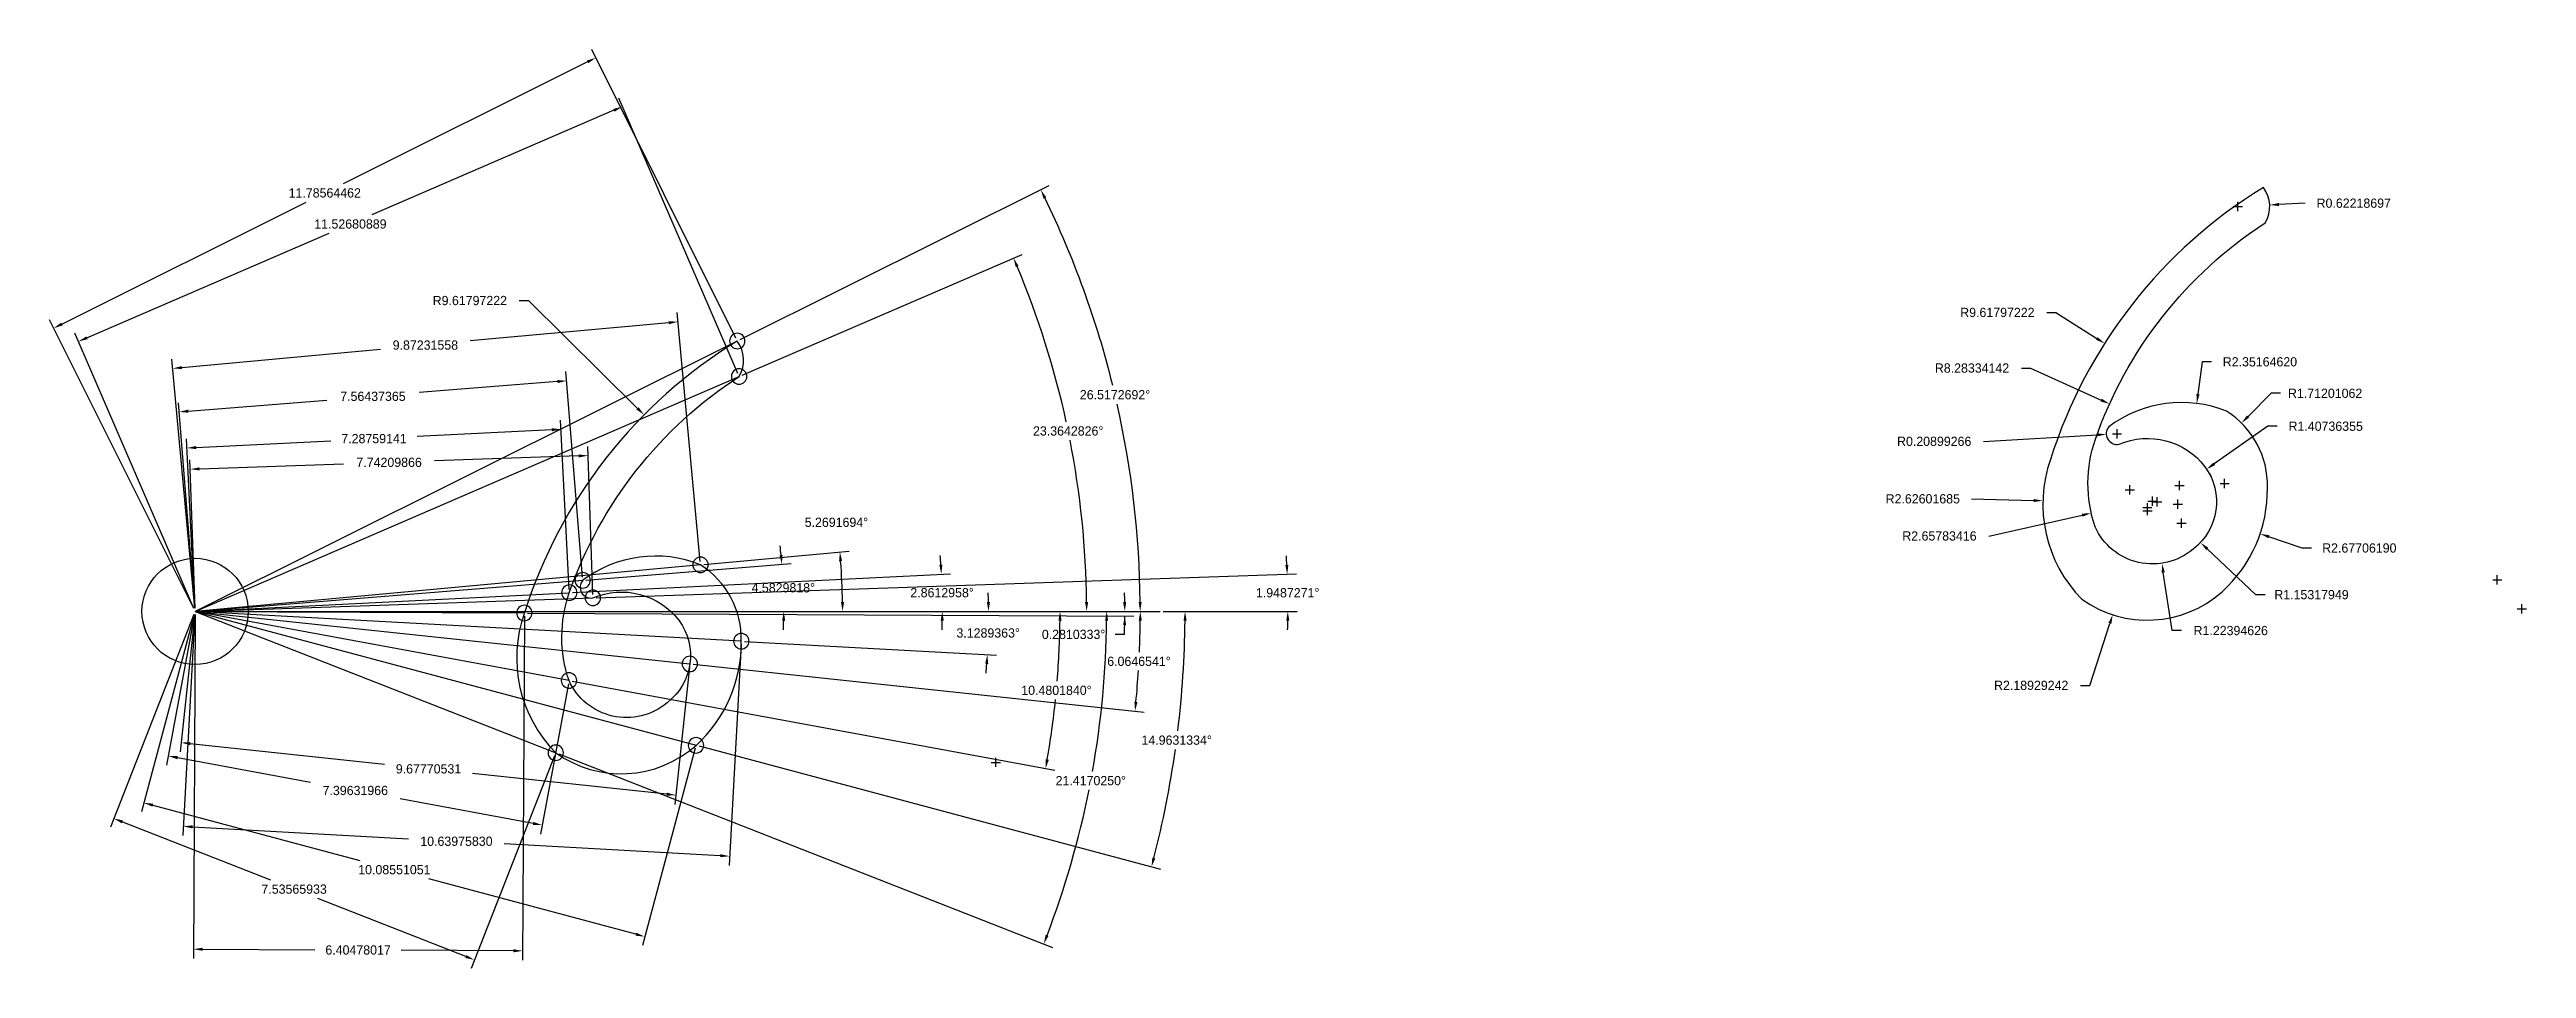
# Model space of a CAD drawing. Extents: x -28 to 148, y -35 to 11.
# Drawn here: x 99.7 to 147.88, y -6.95 to 10.94 of the extents above; entities that cross this region are included whole.
import ezdxf

# ---------------------------------------------------------------- set-up
doc = ezdxf.new("R2010")
doc.units = 0
doc.header["$MEASUREMENT"] = 0
doc.layers.get('0').update_dxf_attribs({"linetype": 'CONTINUOUS'})
doc.layers.get('Defpoints').update_dxf_attribs({"linetype": 'CONTINUOUS'})
doc.layers.add('DIMENSIONS', color=2, linetype='CONTINUOUS')
doc.layers.add('STRIPE-WHITE', color=7, linetype='CONTINUOUS')
doc.dimstyles.get("Standard").update_dxf_attribs({"dimtxt": 0.18, "dimasz": 0.18, "dimexe": 0.18, "dimexo": 0.0625, "dimgap": 0.09, "dimtad": 0, "dimtih": 1, "dimtoh": 1, "dimdec": 4, "dimzin": 0, "dimdsep": 46, "dimtxsty": 'Standard', "dimcen": 0.09, "dimadec": 0, "dimazin": 0, "dimtfac": 1, "dimtdec": 4, "dimtofl": 0, "dimtmove": 2, "dimatfit": 3, "dimfxl": 1, "dimtolj": 1, "dimtzin": 0, "dimarcsym": 0})

msp = doc.modelspace()

# ---------------------------------------------------------------- blocks, each defined once
blk = doc.blocks.new('*D125')
at = {"layer": 'Defpoints', "color": 0, "transparency": 16777216}
for p in [(110.327, 10.775), (113.077, 5.262), (102.532, 0)]:
    blk.add_point(p, dxfattribs=at)
at = {"layer": 'DIMENSIONS', "color": 0, "lineweight": -2, "transparency": 16777216}
for p, q in [((110.166, 10.694), (105.415, 8.324)), ((113.05, 5.318), (110.246, 10.936)), ((99.942, 5.593), (104.693, 7.964)), ((102.504, 0.056), (99.701, 5.674))]:
    blk.add_line(p, q, dxfattribs=at)
at = {"layer": 'DIMENSIONS', "color": 0, "transparency": 16777216}
for points in [[(110.152, 10.721), (110.179, 10.668), (110.327, 10.775)], [(99.929, 5.62), (99.955, 5.566), (99.781, 5.513)]]:
    blk.add_solid(points, dxfattribs=at)
at = {"layer": 'DIMENSIONS', "color": 0, "transparency": 16777216, "insert": (105.054, 8.144), "char_height": 0.18, "attachment_point": 5}
blk.add_mtext('\\A1;11.78564462', dxfattribs=at)
blk = doc.blocks.new('*D126')
at = {"layer": 'Defpoints', "color": 0, "transparency": 16777216}
for p in [(110.844, 9.824), (113.113, 4.571), (102.532, 0)]:
    blk.add_point(p, dxfattribs=at)
at = {"layer": 'DIMENSIONS', "color": 0, "lineweight": -2, "transparency": 16777216}
for p, q in [((110.679, 9.753), (105.97, 7.719)), ((113.088, 4.629), (110.773, 9.989)), ((100.428, 5.324), (105.137, 7.359)), ((102.507, 0.057), (100.191, 5.418))]:
    blk.add_line(p, q, dxfattribs=at)
at = {"layer": 'DIMENSIONS', "color": 0, "transparency": 16777216}
for points in [[(110.667, 9.78), (110.691, 9.725), (110.844, 9.824)], [(100.416, 5.352), (100.44, 5.297), (100.262, 5.253)]]:
    blk.add_solid(points, dxfattribs=at)
at = {"layer": 'DIMENSIONS', "color": 0, "transparency": 16777216, "insert": (105.553, 7.539), "char_height": 0.18, "attachment_point": 5}
blk.add_mtext('\\A1;11.52680889', dxfattribs=at)
blk = doc.blocks.new('*D127')
at = {"layer": 'Defpoints', "color": 0, "transparency": 16777216}
for p in [(102.532, 0), (108.936, -0.031), (102.499, -6.575)]:
    blk.add_point(p, dxfattribs=at)
at = {"layer": 'DIMENSIONS', "color": 0, "lineweight": -2, "transparency": 16777216}
for p, q in [((102.531, -0.062), (102.499, -6.755)), ((108.936, -0.094), (108.903, -6.787)), ((102.679, -6.576), (104.862, -6.587)), ((108.724, -6.606), (106.542, -6.595))]:
    blk.add_line(p, q, dxfattribs=at)
at = {"layer": 'DIMENSIONS', "color": 0, "transparency": 16777216}
for points in [[(102.68, -6.546), (102.679, -6.606), (102.499, -6.575)], [(108.724, -6.576), (108.724, -6.636), (108.904, -6.607)]]:
    blk.add_solid(points, dxfattribs=at)
at = {"layer": 'DIMENSIONS', "color": 0, "transparency": 16777216, "insert": (105.702, -6.591), "char_height": 0.18, "attachment_point": 5}
blk.add_mtext('\\A1;6.40478017', dxfattribs=at)
blk = doc.blocks.new('*D128')
at = {"layer": 'Defpoints', "color": 0, "transparency": 16777216}
for p in [(102.532, 0), (109.547, -2.752), (100.95, -4.031)]:
    blk.add_point(p, dxfattribs=at)
at = {"layer": 'DIMENSIONS', "color": 0, "lineweight": -2, "transparency": 16777216}
for p, q in [((102.509, -0.058), (100.885, -4.199)), ((109.524, -2.81), (107.9, -6.95)), ((101.118, -4.097), (103.999, -5.227)), ((107.798, -6.717), (104.917, -5.587))]:
    blk.add_line(p, q, dxfattribs=at)
at = {"layer": 'DIMENSIONS', "color": 0, "transparency": 16777216}
for points in [[(101.129, -4.069), (101.107, -4.125), (100.95, -4.031)], [(107.809, -6.689), (107.787, -6.745), (107.966, -6.783)]]:
    blk.add_solid(points, dxfattribs=at)
at = {"layer": 'DIMENSIONS', "color": 0, "transparency": 16777216, "insert": (104.458, -5.407), "char_height": 0.18, "attachment_point": 5}
blk.add_mtext('\\A1;7.53565933', dxfattribs=at)
blk = doc.blocks.new('*D129')
at = {"layer": 'Defpoints', "color": 0, "transparency": 16777216}
for p in [(102.532, 0), (112.275, -2.604), (101.536, -3.726)]:
    blk.add_point(p, dxfattribs=at)
at = {"layer": 'DIMENSIONS', "color": 0, "lineweight": -2, "transparency": 16777216}
for p, q in [((102.516, -0.06), (101.489, -3.9)), ((112.259, -2.664), (111.233, -6.504)), ((101.71, -3.772), (105.734, -4.848)), ((111.105, -6.283), (107.081, -5.208))]:
    blk.add_line(p, q, dxfattribs=at)
at = {"layer": 'DIMENSIONS', "color": 0, "transparency": 16777216}
for points in [[(101.717, -3.743), (101.702, -3.801), (101.536, -3.726)], [(111.113, -6.255), (111.098, -6.312), (111.279, -6.33)]]:
    blk.add_solid(points, dxfattribs=at)
at = {"layer": 'DIMENSIONS', "color": 0, "transparency": 16777216, "insert": (106.408, -5.028), "char_height": 0.18, "attachment_point": 5}
blk.add_mtext('\\A1;10.08551051', dxfattribs=at)
blk = doc.blocks.new('*D130')
at = {"layer": 'Defpoints', "color": 0, "transparency": 16777216}
for p in [(102.532, 0), (109.805, -1.345), (102.011, -2.814)]:
    blk.add_point(p, dxfattribs=at)
at = {"layer": 'DIMENSIONS', "color": 0, "lineweight": -2, "transparency": 16777216}
for p, q in [((102.52, -0.061), (101.978, -2.991)), ((109.793, -1.407), (109.251, -4.337)), ((102.188, -2.847), (104.778, -3.326)), ((109.107, -4.127), (106.518, -3.648))]:
    blk.add_line(p, q, dxfattribs=at)
at = {"layer": 'DIMENSIONS', "color": 0, "transparency": 16777216}
for points in [[(102.193, -2.818), (102.183, -2.877), (102.011, -2.814)], [(109.112, -4.097), (109.102, -4.156), (109.284, -4.16)]]:
    blk.add_solid(points, dxfattribs=at)
at = {"layer": 'DIMENSIONS', "color": 0, "transparency": 16777216, "insert": (105.648, -3.487), "char_height": 0.18, "attachment_point": 5}
blk.add_mtext('\\A1;7.39631966', dxfattribs=at)
blk = doc.blocks.new('*D131')
at = {"layer": 'Defpoints', "color": 0, "transparency": 16777216}
for p in [(102.532, 0), (113.156, -0.581), (102.303, -4.184)]:
    blk.add_point(p, dxfattribs=at)
at = {"layer": 'DIMENSIONS', "color": 0, "lineweight": -2, "transparency": 16777216}
for p, q in [((102.528, -0.062), (102.293, -4.364)), ((113.152, -0.643), (112.917, -4.945)), ((102.483, -4.194), (106.685, -4.424)), ((112.747, -4.755), (108.545, -4.525))]:
    blk.add_line(p, q, dxfattribs=at)
at = {"layer": 'DIMENSIONS', "color": 0, "transparency": 16777216}
for points in [[(102.484, -4.164), (102.481, -4.224), (102.303, -4.184)], [(112.749, -4.725), (112.745, -4.785), (112.927, -4.765)]]:
    blk.add_solid(points, dxfattribs=at)
at = {"layer": 'DIMENSIONS', "color": 0, "transparency": 16777216, "insert": (107.615, -4.475), "char_height": 0.18, "attachment_point": 5}
blk.add_mtext('\\A1;10.63975830', dxfattribs=at)
blk = doc.blocks.new('*D132')
at = {"layer": 'Defpoints', "color": 0, "transparency": 16777216}
for p in [(102.532, 0), (112.155, -1.022), (102.26, -2.555)]:
    blk.add_point(p, dxfattribs=at)
at = {"layer": 'DIMENSIONS', "color": 0, "lineweight": -2, "transparency": 16777216}
for p, q in [((102.525, -0.062), (102.241, -2.734)), ((112.149, -1.085), (111.865, -3.756)), ((102.439, -2.574), (106.217, -2.975)), ((111.705, -3.558), (107.927, -3.157))]:
    blk.add_line(p, q, dxfattribs=at)
at = {"layer": 'DIMENSIONS', "color": 0, "transparency": 16777216}
for points in [[(102.442, -2.544), (102.436, -2.603), (102.26, -2.555)], [(111.708, -3.528), (111.702, -3.588), (111.884, -3.577)]]:
    blk.add_solid(points, dxfattribs=at)
at = {"layer": 'DIMENSIONS', "color": 0, "transparency": 16777216, "insert": (107.072, -3.066), "char_height": 0.18, "attachment_point": 5}
blk.add_mtext('\\A1;9.67770531', dxfattribs=at)
blk = doc.blocks.new('*D133')
at = {"layer": 'Defpoints', "color": 0, "transparency": 16777216}
for p in [(102.096, 4.729), (112.362, 0.907), (102.532, 0)]:
    blk.add_point(p, dxfattribs=at)
at = {"layer": 'DIMENSIONS', "color": 0, "lineweight": -2, "transparency": 16777216}
for p, q in [((112.356, 0.969), (111.91, 5.815)), ((111.747, 5.619), (107.881, 5.263)), ((102.526, 0.062), (102.079, 4.908)), ((102.275, 4.746), (106.141, 5.102))]:
    blk.add_line(p, q, dxfattribs=at)
at = {"layer": 'DIMENSIONS', "color": 0, "transparency": 16777216}
for points in [[(111.744, 5.649), (111.75, 5.589), (111.926, 5.636)], [(102.272, 4.775), (102.277, 4.716), (102.096, 4.729)]]:
    blk.add_solid(points, dxfattribs=at)
at = {"layer": 'DIMENSIONS', "color": 0, "transparency": 16777216, "insert": (107.011, 5.182), "char_height": 0.18, "attachment_point": 5}
blk.add_mtext('\\A1;9.87231558', dxfattribs=at)
blk = doc.blocks.new('*D134')
at = {"layer": 'Defpoints', "color": 0, "transparency": 16777216}
for p in [(102.22, 3.883), (110.072, 0.604), (102.532, 0)]:
    blk.add_point(p, dxfattribs=at)
at = {"layer": 'DIMENSIONS', "color": 0, "lineweight": -2, "transparency": 16777216}
for p, q in [((109.581, 4.473), (106.891, 4.257)), ((110.067, 0.667), (109.746, 4.666)), ((102.527, 0.062), (102.206, 4.062)), ((102.4, 3.897), (105.091, 4.113))]:
    blk.add_line(p, q, dxfattribs=at)
at = {"layer": 'DIMENSIONS', "color": 0, "transparency": 16777216}
for points in [[(109.579, 4.503), (109.584, 4.443), (109.761, 4.487)], [(102.397, 3.927), (102.402, 3.867), (102.22, 3.883)]]:
    blk.add_solid(points, dxfattribs=at)
at = {"layer": 'DIMENSIONS', "color": 0, "transparency": 16777216, "insert": (105.991, 4.185), "char_height": 0.18, "attachment_point": 5}
blk.add_mtext('\\A1;7.56437365', dxfattribs=at)
blk = doc.blocks.new('*D135')
at = {"layer": 'Defpoints', "color": 0, "transparency": 16777216}
for p in [(102.373, 3.18), (102.532, 0), (109.81, 0.364)]:
    blk.add_point(p, dxfattribs=at)
at = {"layer": 'DIMENSIONS', "color": 0, "lineweight": -2, "transparency": 16777216}
for p, q in [((109.471, 3.535), (106.852, 3.404)), ((109.807, 0.426), (109.642, 3.723)), ((102.529, 0.062), (102.364, 3.36)), ((102.552, 3.189), (105.172, 3.32))]:
    blk.add_line(p, q, dxfattribs=at)
at = {"layer": 'DIMENSIONS', "color": 0, "transparency": 16777216}
for points in [[(109.47, 3.565), (109.473, 3.505), (109.651, 3.544)], [(102.551, 3.219), (102.554, 3.159), (102.373, 3.18)]]:
    blk.add_solid(points, dxfattribs=at)
at = {"layer": 'DIMENSIONS', "color": 0, "transparency": 16777216, "insert": (106.012, 3.362), "char_height": 0.18, "attachment_point": 5}
blk.add_mtext('\\A1;7.28759141', dxfattribs=at)
blk = doc.blocks.new('*D136')
at = {"layer": 'Defpoints', "color": 0, "transparency": 16777216}
for p in [(102.437, 2.768), (102.532, 0), (110.269, 0.263)]:
    blk.add_point(p, dxfattribs=at)
at = {"layer": 'DIMENSIONS', "color": 0, "lineweight": -2, "transparency": 16777216}
for p, q in [((102.53, 0.062), (102.431, 2.948)), ((109.995, 3.025), (107.191, 2.93)), ((110.267, 0.326), (110.169, 3.211)), ((102.617, 2.774), (105.421, 2.87))]:
    blk.add_line(p, q, dxfattribs=at)
at = {"layer": 'DIMENSIONS', "color": 0, "transparency": 16777216}
for points in [[(109.994, 3.055), (109.996, 2.995), (110.175, 3.032)], [(102.616, 2.804), (102.618, 2.744), (102.437, 2.768)]]:
    blk.add_solid(points, dxfattribs=at)
at = {"layer": 'DIMENSIONS', "color": 0, "transparency": 16777216, "insert": (106.306, 2.9), "char_height": 0.18, "attachment_point": 5}
blk.add_mtext('\\A1;7.74209866', dxfattribs=at)
blk = doc.blocks.new('*D137')
at = {"layer": 'Defpoints', "color": 0, "transparency": 16777216}
for p in [(113.077, 5.262), (120.697, 2.825), (102.532, 0), (102.532, 0), (121.301, 0)]:
    blk.add_point(p, dxfattribs=at)
at = {"layer": 'DIMENSIONS', "color": 0, "lineweight": -2, "transparency": 16777216}
blk.add_line((113.133, 5.29), (119.142, 8.288), dxfattribs=at)
for start, end in [(13.8357, 25.9563), (0.561, 12.6829)]:
    blk.add_arc((102.532, 0), 18.383, start, end, dxfattribs=at)
at = {"layer": 'DIMENSIONS', "color": 0, "transparency": 16777216}
for points in [[(119.034, 8.033), (119.088, 8.059), (118.981, 8.208)], [(120.944, 0.18), (120.884, 0.18), (120.915, 0)]]:
    blk.add_solid(points, dxfattribs=at)
at = {"layer": 'DIMENSIONS', "color": 0, "transparency": 16777216, "insert": (120.425, 4.216), "char_height": 0.18, "attachment_point": 5}
blk.add_mtext('\\A1;26.5172692°', dxfattribs=at)
blk = doc.blocks.new('*D138')
at = {"layer": 'Defpoints', "color": 0, "transparency": 16777216}
for p in [(113.113, 4.571), (119.713, 2.35), (102.532, 0), (102.532, 0), (121.301, 0)]:
    blk.add_point(p, dxfattribs=at)
at = {"layer": 'DIMENSIONS', "color": 0, "lineweight": -2, "transparency": 16777216}
blk.add_line((113.171, 4.596), (118.617, 6.949), dxfattribs=at)
for start, end in [(12.2901, 22.7696), (0.5947, 11.0755)]:
    blk.add_arc((102.532, 0), 17.342, start, end, dxfattribs=at)
at = {"layer": 'DIMENSIONS', "color": 0, "transparency": 16777216}
for points in [[(118.494, 6.7), (118.549, 6.723), (118.451, 6.877)], [(119.902, 0.18), (119.842, 0.18), (119.873, 0)]]:
    blk.add_solid(points, dxfattribs=at)
at = {"layer": 'DIMENSIONS', "color": 0, "transparency": 16777216, "insert": (119.514, 3.511), "char_height": 0.18, "attachment_point": 5}
blk.add_mtext('\\A1;23.3642826°', dxfattribs=at)
blk = doc.blocks.new('*D140')
at = {"layer": 'Defpoints', "color": 0, "transparency": 16777216}
for p in [(102.532, 0), (102.532, 0), (121.301, 0), (108.936, -0.031), (120.614, -0.03)]:
    blk.add_point(p, dxfattribs=at)
at = {"layer": 'DIMENSIONS', "color": 0, "lineweight": -2, "transparency": 16777216}
for p, q in [((108.999, -0.032), (120.794, -0.09)), ((120.609, -0.449), (120.429, -0.449))]:
    blk.add_line(p, q, dxfattribs=at)
for start, end in [(0.5703, 1.1407), (358.5783, 359.719), (358.5783, 359.1486)]:
    blk.add_arc((102.532, 0), 18.083, start, end, dxfattribs=at)
at = {"layer": 'DIMENSIONS', "color": 0, "transparency": 16777216}
for points in [[(120.643, 0.18), (120.583, 0.18), (120.614, 0)], [(120.582, -0.268), (120.642, -0.269), (120.614, -0.089)]]:
    blk.add_solid(points, dxfattribs=at)
at = {"layer": 'DIMENSIONS', "color": 0, "transparency": 16777216, "insert": (119.619, -0.449), "char_height": 0.18, "attachment_point": 5}
blk.add_mtext('\\A1;0.2810333°', dxfattribs=at)
blk = doc.blocks.new('*D141')
at = {"layer": 'Defpoints', "color": 0, "transparency": 16777216}
for p in [(102.532, 0), (102.532, 0), (121.301, 0), (113.156, -0.581), (117.954, -0.562)]:
    blk.add_point(p, dxfattribs=at)
at = {"layer": 'DIMENSIONS', "color": 0, "lineweight": -2, "transparency": 16777216}
blk.add_line((113.218, -0.584), (118.12, -0.852), dxfattribs=at)
for start, end in [(0.6683, 1.3366), (355.5345, 356.2028)]:
    blk.add_arc((102.532, 0), 15.432, start, end, dxfattribs=at)
at = {"layer": 'DIMENSIONS', "color": 0, "transparency": 16777216}
for points in [[(117.993, 0.18), (117.933, 0.18), (117.964, 0)], [(117.9, -1.02), (117.96, -1.024), (117.941, -0.842)]]:
    blk.add_solid(points, dxfattribs=at)
at = {"layer": 'DIMENSIONS', "color": 0, "transparency": 16777216, "insert": (117.958, -0.421), "char_height": 0.18, "attachment_point": 5}
blk.add_mtext('\\A1;3.1289363°', dxfattribs=at)
blk = doc.blocks.new('*D142')
at = {"layer": 'Defpoints', "color": 0, "transparency": 16777216}
for p in [(102.532, 0), (102.532, 0), (121.301, 0), (112.155, -1.022), (120.871, -1.296)]:
    blk.add_point(p, dxfattribs=at)
at = {"layer": 'DIMENSIONS', "color": 0, "lineweight": -2, "transparency": 16777216}
blk.add_line((112.217, -1.029), (120.993, -1.961), dxfattribs=at)
for start, end in [(357.5293, 359.439), (354.4963, 356.4058)]:
    blk.add_arc((102.532, 0), 18.385, start, end, dxfattribs=at)
at = {"layer": 'DIMENSIONS', "color": 0, "transparency": 16777216}
for points in [[(120.886, -0.18), (120.946, -0.18), (120.917, 0)], [(120.862, -1.766), (120.802, -1.76), (120.814, -1.942)]]:
    blk.add_solid(points, dxfattribs=at)
at = {"layer": 'DIMENSIONS', "color": 0, "transparency": 16777216, "insert": (120.891, -0.973), "char_height": 0.18, "attachment_point": 5}
blk.add_mtext('\\A1;6.0646541°', dxfattribs=at)
blk = doc.blocks.new('*D143')
at = {"layer": 'Defpoints', "color": 0, "transparency": 16777216}
for p in [(102.532, 0), (102.532, 0), (121.301, 0), (112.275, -2.604), (121.497, -3.336)]:
    blk.add_point(p, dxfattribs=at)
at = {"layer": 'DIMENSIONS', "color": 0, "lineweight": -2, "transparency": 16777216}
for p, q in [((121.364, 0), (121.968, 0)), ((112.336, -2.62), (121.309, -5.018))]:
    blk.add_line(p, q, dxfattribs=at)
for start, end in [(353.0583, 359.4644), (345.5725, 351.9779)]:
    blk.add_arc((102.532, 0), 19.256, start, end, dxfattribs=at)
at = {"layer": 'DIMENSIONS', "color": 0, "transparency": 16777216}
for points in [[(121.757, -0.18), (121.817, -0.18), (121.788, 0)], [(121.209, -4.805), (121.151, -4.79), (121.135, -4.972)]]:
    blk.add_solid(points, dxfattribs=at)
at = {"layer": 'DIMENSIONS', "color": 0, "transparency": 16777216, "insert": (121.624, -2.507), "char_height": 0.18, "attachment_point": 5}
blk.add_mtext('\\A1;14.9631334°', dxfattribs=at)
blk = doc.blocks.new('*D144')
at = {"layer": 'Defpoints', "color": 0, "transparency": 16777216}
for p in [(102.532, 0), (102.532, 0), (121.301, 0), (109.805, -1.345), (119.231, -2.047)]:
    blk.add_point(p, dxfattribs=at)
at = {"layer": 'DIMENSIONS', "color": 0, "lineweight": -2, "transparency": 16777216}
blk.add_line((109.866, -1.357), (119.252, -3.093), dxfattribs=at)
for start, end in [(355.3752, 359.387), (350.1328, 354.144)]:
    blk.add_arc((102.532, 0), 16.824, start, end, dxfattribs=at)
at = {"layer": 'DIMENSIONS', "color": 0, "transparency": 16777216}
for points in [[(119.325, -0.18), (119.385, -0.18), (119.356, 0)], [(119.137, -2.888), (119.078, -2.878), (119.075, -3.06)]]:
    blk.add_solid(points, dxfattribs=at)
at = {"layer": 'DIMENSIONS', "color": 0, "transparency": 16777216, "insert": (119.286, -1.537), "char_height": 0.18, "attachment_point": 5}
blk.add_mtext('\\A1;10.4801840°', dxfattribs=at)
blk = doc.blocks.new('*D145')
at = {"layer": 'Defpoints', "color": 0, "transparency": 16777216}
for p in [(102.532, 0), (102.532, 0), (121.301, 0), (109.547, -2.752), (119.715, -4.373)]:
    blk.add_point(p, dxfattribs=at)
at = {"layer": 'DIMENSIONS', "color": 0, "lineweight": -2, "transparency": 16777216}
blk.add_line((109.605, -2.774), (119.206, -6.54), dxfattribs=at)
for start, end in [(349.8829, 359.4184), (339.1646, 348.6989)]:
    blk.add_arc((102.532, 0), 17.731, start, end, dxfattribs=at)
at = {"layer": 'DIMENSIONS', "color": 0, "transparency": 16777216}
for points in [[(120.232, -0.18), (120.292, -0.18), (120.263, 0)], [(119.131, -6.318), (119.075, -6.296), (119.038, -6.475)]]:
    blk.add_solid(points, dxfattribs=at)
at = {"layer": 'DIMENSIONS', "color": 0, "transparency": 16777216, "insert": (119.954, -3.295), "char_height": 0.18, "attachment_point": 5}
blk.add_mtext('\\A1;21.4170250°', dxfattribs=at)
blk = doc.blocks.new('*D146')
at = {"layer": 'Defpoints', "color": 0, "transparency": 16777216}
for p in [(112.362, 0.907), (102.532, 0), (102.532, 0), (115.12, 0.386), (121.301, 0)]:
    blk.add_point(p, dxfattribs=at)
at = {"layer": 'DIMENSIONS', "color": 0, "lineweight": -2, "transparency": 16777216}
blk.add_line((112.424, 0.912), (115.252, 1.173), dxfattribs=at)
blk.add_arc((102.532, 0), 12.594, 0.8189, 4.4503, dxfattribs=at)
at = {"layer": 'DIMENSIONS', "color": 0, "transparency": 16777216}
for points in [[(115.058, 0.975), (115.118, 0.98), (115.073, 1.157)], [(115.155, 0.18), (115.095, 0.18), (115.126, 0)]]:
    blk.add_solid(points, dxfattribs=at)
at = {"layer": 'DIMENSIONS', "color": 0, "transparency": 16777216, "insert": (115.006, 1.733), "char_height": 0.18, "attachment_point": 5}
blk.add_mtext('\\A1;5.2691694°', dxfattribs=at)
blk = doc.blocks.new('*D147')
at = {"layer": 'Defpoints', "color": 0, "transparency": 16777216}
for p in [(110.072, 0.604), (102.532, 0), (102.532, 0), (113.978, 0.305), (121.301, 0)]:
    blk.add_point(p, dxfattribs=at)
at = {"layer": 'DIMENSIONS', "color": 0, "lineweight": -2, "transparency": 16777216}
blk.add_line((110.134, 0.609), (114.125, 0.929), dxfattribs=at)
for start, end in [(5.4837, 6.3844), (358.1986, 359.0993)]:
    blk.add_arc((102.532, 0), 11.45, start, end, dxfattribs=at)
at = {"layer": 'DIMENSIONS', "color": 0, "transparency": 16777216}
for points in [[(113.959, 1.097), (113.899, 1.092), (113.945, 0.915)], [(113.95, -0.18), (114.01, -0.18), (113.982, 0)]]:
    blk.add_solid(points, dxfattribs=at)
at = {"layer": 'DIMENSIONS', "color": 0, "transparency": 16777216, "insert": (113.973, 0.458), "char_height": 0.18, "attachment_point": 5}
blk.add_mtext('\\A1;4.5829818°', dxfattribs=at)
blk = doc.blocks.new('*D148')
at = {"layer": 'Defpoints', "color": 0, "transparency": 16777216}
for p in [(102.532, 0), (102.532, 0), (109.81, 0.364), (117.063, 0.242), (121.301, 0)]:
    blk.add_point(p, dxfattribs=at)
at = {"layer": 'DIMENSIONS', "color": 0, "lineweight": -2, "transparency": 16777216}
blk.add_line((109.873, 0.367), (117.227, 0.734), dxfattribs=at)
for start, end in [(3.5709, 4.2805), (358.5808, 359.2904)]:
    blk.add_arc((102.532, 0), 14.534, start, end, dxfattribs=at)
at = {"layer": 'DIMENSIONS', "color": 0, "transparency": 16777216}
for points in [[(117.067, 0.907), (117.007, 0.904), (117.047, 0.725)], [(117.034, -0.18), (117.094, -0.18), (117.065, 0)]]:
    blk.add_solid(points, dxfattribs=at)
at = {"layer": 'DIMENSIONS', "color": 0, "transparency": 16777216, "insert": (117.061, 0.363), "char_height": 0.18, "attachment_point": 5}
blk.add_mtext('\\A1;2.8612958°', dxfattribs=at)
blk = doc.blocks.new('*D149')
at = {"layer": 'Defpoints', "color": 0, "transparency": 16777216}
for p in [(102.532, 0), (102.532, 0), (110.269, 0.263), (121.301, 0), (123.785, 0.241)]:
    blk.add_point(p, dxfattribs=at)
at = {"layer": 'DIMENSIONS', "color": 0, "lineweight": -2, "transparency": 16777216}
for p, q in [((110.332, 0.265), (123.953, 0.729)), ((121.364, 0), (123.966, 0))]:
    blk.add_line(p, q, dxfattribs=at)
for start, end in [(2.434, 2.9192), (359.0295, 359.5148)]:
    blk.add_arc((102.532, 0), 21.254, start, end, dxfattribs=at)
at = {"layer": 'DIMENSIONS', "color": 0, "transparency": 16777216}
for points in [[(123.797, 0.904), (123.737, 0.901), (123.774, 0.723)], [(123.755, -0.18), (123.815, -0.18), (123.786, 0)]]:
    blk.add_solid(points, dxfattribs=at)
at = {"layer": 'DIMENSIONS', "color": 0, "transparency": 16777216, "insert": (123.783, 0.361), "char_height": 0.18, "attachment_point": 5}
blk.add_mtext('\\A1;1.9487271°', dxfattribs=at)
blk = doc.blocks.new('*D150')
at = {"layer": 'Defpoints', "color": 0, "transparency": 16777216}
for p in [(111.265, 3.825), (118.105, -2.938)]:
    blk.add_point(p, dxfattribs=at)
at = {"layer": 'DIMENSIONS', "color": 0, "lineweight": -2, "transparency": 16777216}
for p, q in [((108.836, 6.049), (109.016, 6.049)), ((109.016, 6.049), (111.137, 3.951)), ((118.105, -3.028), (118.105, -2.848)), ((118.015, -2.938), (118.195, -2.938))]:
    blk.add_line(p, q, dxfattribs=at)
at = {"layer": 'DIMENSIONS', "color": 0, "transparency": 16777216}
blk.add_solid([(111.159, 3.973), (111.116, 3.93), (111.265, 3.825)], dxfattribs=at)
at = {"layer": 'DIMENSIONS', "color": 0, "transparency": 16777216, "insert": (107.876, 6.049), "char_height": 0.18, "attachment_point": 5}
blk.add_mtext('\\A1;R9.61797222', dxfattribs=at)
blk = doc.blocks.new('*D151')
at = {"layer": 'Defpoints', "color": 0, "transparency": 16777216}
for p in [(138.472, 2.154), (141.097, 2.086)]:
    blk.add_point(p, dxfattribs=at)
at = {"layer": 'DIMENSIONS', "color": 0, "lineweight": -2, "transparency": 16777216}
for p, q in [((137.082, 2.19), (138.292, 2.158)), ((141.007, 2.086), (141.187, 2.086)), ((141.097, 1.996), (141.097, 2.176))]:
    blk.add_line(p, q, dxfattribs=at)
at = {"layer": 'DIMENSIONS', "color": 0, "transparency": 16777216}
blk.add_solid([(138.293, 2.188), (138.291, 2.128), (138.472, 2.154)], dxfattribs=at)
at = {"layer": 'DIMENSIONS', "color": 0, "transparency": 16777216, "insert": (136.137, 2.19), "char_height": 0.18, "attachment_point": 5}
blk.add_mtext('\\A1;R2.62601685', dxfattribs=at)
blk = doc.blocks.new('*D152')
at = {"layer": 'Defpoints', "color": 0, "transparency": 16777216}
for p in [(140.505, 2.019), (139.831, -0.064)]:
    blk.add_point(p, dxfattribs=at)
at = {"layer": 'DIMENSIONS', "color": 0, "lineweight": -2, "transparency": 16777216}
for p, q in [((140.415, 2.019), (140.595, 2.019)), ((140.505, 1.929), (140.505, 2.109)), ((139.386, -1.441), (139.776, -0.236)), ((139.206, -1.441), (139.386, -1.441))]:
    blk.add_line(p, q, dxfattribs=at)
at = {"layer": 'DIMENSIONS', "color": 0, "transparency": 16777216}
blk.add_solid([(139.747, -0.226), (139.804, -0.245), (139.831, -0.064)], dxfattribs=at)
at = {"layer": 'DIMENSIONS', "color": 0, "transparency": 16777216, "insert": (138.246, -1.441), "char_height": 0.18, "attachment_point": 5}
blk.add_mtext('\\A1;R2.18929242', dxfattribs=at)
blk = doc.blocks.new('*D153')
at = {"layer": 'Defpoints', "color": 0, "transparency": 16777216}
for p in [(140.163, 2.367), (142.699, 1.51)]:
    blk.add_point(p, dxfattribs=at)
at = {"layer": 'DIMENSIONS', "color": 0, "lineweight": -2, "transparency": 16777216}
for p, q in [((140.163, 2.277), (140.163, 2.457)), ((140.073, 2.367), (140.253, 2.367)), ((143.518, 1.233), (142.87, 1.452)), ((143.698, 1.233), (143.518, 1.233))]:
    blk.add_line(p, q, dxfattribs=at)
at = {"layer": 'DIMENSIONS', "color": 0, "transparency": 16777216}
blk.add_solid([(142.879, 1.481), (142.86, 1.424), (142.699, 1.51)], dxfattribs=at)
at = {"layer": 'DIMENSIONS', "color": 0, "transparency": 16777216, "insert": (144.628, 1.233), "char_height": 0.18, "attachment_point": 5}
blk.add_mtext('\\A1;R2.67706190', dxfattribs=at)
blk = doc.blocks.new('*D154')
at = {"layer": 'Defpoints', "color": 0, "transparency": 16777216}
for p in [(142.336, 3.665), (141.128, 2.451)]:
    blk.add_point(p, dxfattribs=at)
at = {"layer": 'DIMENSIONS', "color": 0, "lineweight": -2, "transparency": 16777216}
for p, q in [((142.913, 4.244), (142.463, 3.792)), ((143.093, 4.244), (142.913, 4.244)), ((141.038, 2.451), (141.218, 2.451)), ((141.128, 2.361), (141.128, 2.541))]:
    blk.add_line(p, q, dxfattribs=at)
at = {"layer": 'DIMENSIONS', "color": 0, "transparency": 16777216}
blk.add_solid([(142.442, 3.814), (142.484, 3.771), (142.336, 3.665)], dxfattribs=at)
at = {"layer": 'DIMENSIONS', "color": 0, "transparency": 16777216, "insert": (143.963, 4.244), "char_height": 0.18, "attachment_point": 5}
blk.add_mtext('\\A1;R1.71201062', dxfattribs=at)
blk = doc.blocks.new('*D155')
at = {"layer": 'Defpoints', "color": 0, "transparency": 16777216}
for p in [(141.467, 4.047), (141.169, 1.715)]:
    blk.add_point(p, dxfattribs=at)
at = {"layer": 'DIMENSIONS', "color": 0, "lineweight": -2, "transparency": 16777216}
for p, q in [((141.57, 4.856), (141.49, 4.226)), ((141.75, 4.856), (141.57, 4.856)), ((141.079, 1.715), (141.259, 1.715)), ((141.169, 1.625), (141.169, 1.805))]:
    blk.add_line(p, q, dxfattribs=at)
at = {"layer": 'DIMENSIONS', "color": 0, "transparency": 16777216}
blk.add_solid([(141.46, 4.23), (141.52, 4.222), (141.467, 4.047)], dxfattribs=at)
at = {"layer": 'DIMENSIONS', "color": 0, "transparency": 16777216, "insert": (142.695, 4.856), "char_height": 0.18, "attachment_point": 5}
blk.add_mtext('\\A1;R2.35164620', dxfattribs=at)
blk = doc.blocks.new('*D156')
at = {"layer": 'Defpoints', "color": 0, "transparency": 16777216}
for p in [(139.706, 3.446), (139.915, 3.458)]:
    blk.add_point(p, dxfattribs=at)
at = {"layer": 'DIMENSIONS', "color": 0, "lineweight": -2, "transparency": 16777216}
for p, q in [((137.319, 3.309), (139.527, 3.436)), ((139.825, 3.458), (140.005, 3.458)), ((139.915, 3.368), (139.915, 3.548))]:
    blk.add_line(p, q, dxfattribs=at)
at = {"layer": 'DIMENSIONS', "color": 0, "transparency": 16777216}
blk.add_solid([(139.525, 3.466), (139.528, 3.406), (139.706, 3.446)], dxfattribs=at)
at = {"layer": 'DIMENSIONS', "color": 0, "transparency": 16777216, "insert": (136.359, 3.309), "char_height": 0.18, "attachment_point": 5}
blk.add_mtext('\\A1;R0.20899266', dxfattribs=at)
blk = doc.blocks.new('*D157')
at = {"layer": 'Defpoints', "color": 0, "transparency": 16777216}
for p in [(141.66, 2.768), (140.508, 1.96)]:
    blk.add_point(p, dxfattribs=at)
at = {"layer": 'DIMENSIONS', "color": 0, "lineweight": -2, "transparency": 16777216}
for p, q in [((142.849, 3.603), (141.807, 2.872)), ((143.029, 3.603), (142.849, 3.603)), ((140.418, 1.96), (140.598, 1.96)), ((140.508, 1.87), (140.508, 2.05))]:
    blk.add_line(p, q, dxfattribs=at)
blk.add_arc((140.508, 1.96), 1.407, 27.7536, 37.5098, dxfattribs=at)
at = {"layer": 'DIMENSIONS', "color": 0, "transparency": 16777216}
blk.add_solid([(141.79, 2.896), (141.824, 2.847), (141.66, 2.768)], dxfattribs=at)
at = {"layer": 'DIMENSIONS', "color": 0, "transparency": 16777216, "insert": (143.974, 3.603), "char_height": 0.18, "attachment_point": 5}
blk.add_mtext('\\A1;R1.40736355', dxfattribs=at)
blk = doc.blocks.new('*D158')
at = {"layer": 'Defpoints', "color": 0, "transparency": 16777216}
for p in [(140.698, 2.13), (141.538, 1.341)]:
    blk.add_point(p, dxfattribs=at)
at = {"layer": 'DIMENSIONS', "color": 0, "lineweight": -2, "transparency": 16777216}
for p, q in [((140.608, 2.13), (140.788, 2.13)), ((140.698, 2.04), (140.698, 2.22)), ((142.618, 0.325), (141.669, 1.217)), ((142.798, 0.325), (142.618, 0.325))]:
    blk.add_line(p, q, dxfattribs=at)
at = {"layer": 'DIMENSIONS', "color": 0, "transparency": 16777216}
blk.add_solid([(141.69, 1.239), (141.649, 1.195), (141.538, 1.341)], dxfattribs=at)
at = {"layer": 'DIMENSIONS', "color": 0, "transparency": 16777216, "insert": (143.698, 0.325), "char_height": 0.18, "attachment_point": 5}
blk.add_mtext('\\A1;R1.15317949', dxfattribs=at)
blk = doc.blocks.new('*D159')
at = {"layer": 'Defpoints', "color": 0, "transparency": 16777216}
for p in [(140.605, 2.147), (140.788, 0.936)]:
    blk.add_point(p, dxfattribs=at)
at = {"layer": 'DIMENSIONS', "color": 0, "lineweight": -2, "transparency": 16777216}
for p, q in [((140.515, 2.147), (140.695, 2.147)), ((140.605, 2.057), (140.605, 2.237)), ((140.987, -0.374), (140.815, 0.758)), ((141.167, -0.374), (140.987, -0.374))]:
    blk.add_line(p, q, dxfattribs=at)
at = {"layer": 'DIMENSIONS', "color": 0, "transparency": 16777216}
blk.add_solid([(140.845, 0.763), (140.786, 0.754), (140.788, 0.936)], dxfattribs=at)
at = {"layer": 'DIMENSIONS', "color": 0, "transparency": 16777216, "insert": (142.127, -0.374), "char_height": 0.18, "attachment_point": 5}
blk.add_mtext('\\A1;R1.22394626', dxfattribs=at)
blk = doc.blocks.new('*D160')
at = {"layer": 'Defpoints', "color": 0, "transparency": 16777216}
for p in [(142.008, 2.491), (139.414, 1.912)]:
    blk.add_point(p, dxfattribs=at)
at = {"layer": 'DIMENSIONS', "color": 0, "lineweight": -2, "transparency": 16777216}
for p, q in [((141.918, 2.491), (142.098, 2.491)), ((142.008, 2.401), (142.008, 2.581)), ((137.421, 1.467), (139.238, 1.873))]:
    blk.add_line(p, q, dxfattribs=at)
at = {"layer": 'DIMENSIONS', "color": 0, "transparency": 16777216}
blk.add_solid([(139.232, 1.902), (139.245, 1.844), (139.414, 1.912)], dxfattribs=at)
at = {"layer": 'DIMENSIONS', "color": 0, "transparency": 16777216, "insert": (136.461, 1.467), "char_height": 0.18, "attachment_point": 5}
blk.add_mtext('\\A1;R2.65783416', dxfattribs=at)
blk = doc.blocks.new('*D161')
at = {"layer": 'Defpoints', "color": 0, "transparency": 16777216}
for p in [(139.769, 4.039), (147.312, 0.616)]:
    blk.add_point(p, dxfattribs=at)
at = {"layer": 'DIMENSIONS', "color": 0, "lineweight": -2, "transparency": 16777216}
for p, q in [((138.055, 4.735), (138.235, 4.735)), ((138.235, 4.735), (139.605, 4.114)), ((147.222, 0.616), (147.402, 0.616)), ((147.312, 0.526), (147.312, 0.706))]:
    blk.add_line(p, q, dxfattribs=at)
at = {"layer": 'DIMENSIONS', "color": 0, "transparency": 16777216}
blk.add_solid([(139.618, 4.141), (139.593, 4.086), (139.769, 4.039)], dxfattribs=at)
at = {"layer": 'DIMENSIONS', "color": 0, "transparency": 16777216, "insert": (137.095, 4.735), "char_height": 0.18, "attachment_point": 5}
blk.add_mtext('\\A1;R8.28334142', dxfattribs=at)
blk = doc.blocks.new('*D162')
at = {"layer": 'Defpoints', "color": 0, "transparency": 16777216}
for p in [(142.263, 7.88), (142.884, 7.91)]:
    blk.add_point(p, dxfattribs=at)
at = {"layer": 'DIMENSIONS', "color": 0, "lineweight": -2, "transparency": 16777216}
for p, q in [((142.173, 7.88), (142.353, 7.88)), ((142.263, 7.79), (142.263, 7.97)), ((143.575, 7.944), (143.064, 7.919))]:
    blk.add_line(p, q, dxfattribs=at)
at = {"layer": 'DIMENSIONS', "color": 0, "transparency": 16777216}
blk.add_solid([(143.063, 7.949), (143.066, 7.889), (142.884, 7.91)], dxfattribs=at)
at = {"layer": 'DIMENSIONS', "color": 0, "transparency": 16777216, "insert": (144.52, 7.944), "char_height": 0.18, "attachment_point": 5}
blk.add_mtext('\\A1;R0.62218697', dxfattribs=at)
blk = doc.blocks.new('*D163')
at = {"layer": 'Defpoints', "color": 0, "transparency": 16777216}
for p in [(139.674, 5.215), (147.789, 0.052)]:
    blk.add_point(p, dxfattribs=at)
at = {"layer": 'DIMENSIONS', "color": 0, "lineweight": -2, "transparency": 16777216}
for p, q in [((138.548, 5.817), (138.728, 5.817)), ((138.728, 5.817), (139.522, 5.311)), ((147.699, 0.052), (147.879, 0.052)), ((147.789, -0.038), (147.789, 0.142))]:
    blk.add_line(p, q, dxfattribs=at)
at = {"layer": 'DIMENSIONS', "color": 0, "transparency": 16777216}
blk.add_solid([(139.538, 5.337), (139.506, 5.286), (139.674, 5.215)], dxfattribs=at)
at = {"layer": 'DIMENSIONS', "color": 0, "transparency": 16777216, "insert": (137.588, 5.817), "char_height": 0.18, "attachment_point": 5}
blk.add_mtext('\\A1;R9.61797222', dxfattribs=at)

# ---------------------------------------------------------------- dimensions: what is measured, and where the dimension line sits
at = {"layer": 'DIMENSIONS'}
for p1, p2, distance, picture, middle in [((102.5316375965, 0), (113.0774304579, 5.2619076445), 6.1610390382, '*D125', (105.053830145, 8.1438505366)), ((102.5316375965, 0), (113.1132714822, 4.5712522779), 5.7221119273, '*D126', (105.5532040085, 7.5385364691)), ((112.3622353221, 0.9066219184), (102.5316375965, 0), -4.7491316797, '*D133', (107.0108010017, 5.1823740348)), ((110.0718253356, 0.6044150451), (102.5316375965, 0), -3.8951038741, '*D134', (105.9905015489, 4.1848574074)), ((109.8101436088, 0.3637840153), (102.5316375965, 0), -3.1838996219, '*D135', (106.0119558156, 3.3618222798)), ((110.2692586764, 0.2632712021), (102.5316375965, 0), -2.7698625336, '*D136', (106.3062585542, 2.8998962062)), ((109.5469397137, -2.7516718101), (102.5316375965, 0), 4.3302314274, '*D128', (104.4580898207, -5.4070533962)), ((112.2751702446, -2.604053319), (102.5316375965, 0), 3.8566937565, '*D129', (106.4076153413, -5.0279482686)), ((109.8045709355, -1.3453569096), (102.5316375965, 0), 2.8620527756, '*D130', (105.6475098823, -3.4869861099)), ((112.1551797831, -1.022455774), (102.5316375965, 0), 2.5690276937, '*D132', (107.0719892659, -3.0658775279)), ((113.1555344769, -0.5807510019), (102.5316375965, 0), 4.1904040502, '*D131', (107.6148607892, -4.4745326282)), ((108.9363407216, -0.0314150442), (102.5316375965, 0), 6.5755727905, '*D127', (105.7017363877, -6.5912012132))]:
    dim = msp.add_aligned_dim(p1=p1, p2=p2, distance=distance, dimstyle='Standard', override={"dimdec": 8, "dimadec": 7, "dimtdec": 8, "dimtmove": 0}, dxfattribs=at)
    dim.commit()
    dim.dimension.update_dxf_attribs({"geometry": picture, "text_midpoint": middle})
for base, line1, line2, picture, middle in [((120.6967889459, 2.8248054295), ((102.5316375965, 0), (121.3012693697, 0)), ((113.0774304579, 5.2619076445), (102.5316375965, 0)), '*D137', (120.4250982192, 4.2161968888)), ((119.71337284, 2.34996779), ((102.5316376, 0), (121.30126937, 0)), ((102.5316376, 0), (113.11327148, 4.57125228)), '*D138', (119.51411591, 3.51138221)), ((113.9776932402, 0.3052551716), ((102.5316375965, 0), (110.0718253356, 0.6044150451)), ((102.5316375965, 0), (121.3012693697, 0)), '*D147', (113.9726067861, 0.4578149429)), ((117.063256195, 0.241920672), ((102.531637596, 0), (121.30126937, 0)), ((102.531637596, 0), (109.810143609, 0.363784015)), '*D148', (117.060739333, 0.362860059)), ((123.78451644, 0.2409592), ((102.5316376, 0), (121.30126937, 0)), ((102.5316376, 0), (110.26925868, 0.2632712)), '*D149', (123.78280909, 0.36142912)), ((120.6143505202, -0.0295650017), ((102.5316375965, 0), (121.3012693697, 0)), ((102.5316375965, 0), (108.9363407216, -0.0314150442)), '*D140', (119.618807992, -0.4486549456)), ((117.9535242307, -0.5617101578), ((102.5316375965, 0), (121.3012693697, 0)), ((113.1555344769, -0.5807510019), (102.5316375965, 0)), '*D141', (117.9579979029, -0.4213233392)), ((120.8708523043, -1.2962673165), ((102.5316375965, 0), (121.3012693697, 0)), ((102.5316375965, 0), (112.1551797831, -1.022455774)), '*D142', (120.8908653711, -0.9725536367)), ((121.49660365, -3.33564764), ((102.5316376, 0), (112.27517024, -2.60405332)), ((102.5316376, 0), (121.30126937, 0)), '*D143', (121.62378334, -2.50728011)), ((119.231161368, -2.0465353596), ((102.5316375965, 0), (121.3012693697, 0)), ((109.8045709355, -1.3453569096), (102.5316375965, 0)), '*D144', (119.2857821607, -1.5365679594)), ((119.7151201158, -4.3729941128), ((102.5316375965, 0), (121.3012693697, 0)), ((102.5316375965, 0), (109.5469397137, -2.7516718101)), '*D145', (119.9540438768, -3.2946788016))]:
    dim = msp.add_angular_dim_2l(base=base, line1=line1, line2=line2, dimstyle='Standard', override={"dimdec": 8, "dimadec": 7, "dimtdec": 8, "dimtmove": 0}, dxfattribs=at)
    dim.commit()
    dim.dimension.update_dxf_attribs({"geometry": picture, "text_midpoint": middle})
for center, mpoint, picture, middle in [((142.26296711, 7.87956061), (142.88439698, 7.91024519), '*D162', (143.57459924, 7.94432558)), ((118.1047445353, -2.9375742168), (111.2654093655, 3.8247392972), '*D150', (107.8756865521, 6.0491266985)), ((147.788912422, 0.0522124806), (139.6739642424, 5.2148673856), '*D163', (137.587746493, 5.8168423578)), ((147.3123000395, 0.616272725), (139.7692662531, 4.0391934726), '*D161', (137.0949613676, 4.7354390648)), ((141.1691499017, 1.7145134531), (141.4669634939, 4.0472258079), '*D155', (142.6952009519, 4.8558634929)), ((141.128217145, 2.45144678), (142.335951448, 3.664854465), '*D154', (143.962500644, 4.244112024)), ((139.914911747, 3.458470999), (139.706265883, 3.44643623), '*D156', (137.319157722, 3.308746975)), ((140.50811933, 1.95961749), (141.65981201, 2.76849086), '*D157', (143.97356867, 3.60339555)), ((142.008212796, 2.490794562), (139.414163458, 1.912010953), '*D160', (137.420530277, 1.467192041)), ((140.162967679, 2.367180674), (142.699129022, 1.51012405), '*D153', (144.628310313, 1.233294363)), ((141.0972673414, 2.0856571196), (138.4721323467, 2.1537066495), '*D151', (137.0823804568, 2.1897322112)), ((140.504926661, 2.01867275), (139.831314605, -0.064413446), '*D152', (138.246269397, -1.440676712)), ((140.60493922, 2.14656634), (140.78834094, 0.93643897), '*D159', (142.12700041, -0.37436265)), ((140.69774387, 2.13031467), (141.53805229, 1.3405649), '*D158', (143.69817665, 0.32542814))]:
    dim = msp.add_radius_dim(center=center, mpoint=mpoint, dimstyle='Standard', override={"dimdec": 8, "dimadec": 7, "dimtdec": 8, "dimtmove": 0}, dxfattribs=at)
    dim.commit()
    dim.dimension.update_dxf_attribs({"geometry": picture, "text_midpoint": middle, "dimtype": 164})
dim = msp.add_angular_dim_2l(base=(115.1201674384, 0.3860195979), line1=((102.5316375965, 0), (121.3012693697, 0)), line2=((112.3622353221, 0.9066219184), (102.5316375965, 0)), dimstyle='Standard', override={"dimdec": 8, "dimadec": 7, "dimtdec": 8, "dimtmove": 0}, dxfattribs=at)
dim.commit()
dim.dimension.update_dxf_attribs({"geometry": '*D146', "text_midpoint": (115.006276677, 1.7330535251), "dimtype": 162})

# ---------------------------------------------------------------- linework, layer by layer
for p, q in [((113.07743046, 5.26190764), (102.5316376, 0)), ((102.5316376, 0), (113.11327148, 4.57125228)), ((112.36223532, 0.90662192), (102.5316376, 0)), ((102.5316376, 0), (110.07182534, 0.60441505)), ((102.5316376, 0), (109.81014361, 0.36378402)), ((102.5316376, 0), (110.26925868, 0.2632712)), ((102.5316376, 0), (108.93634072, -0.03141504)), ((113.15553448, -0.580751), (102.5316376, 0)), ((102.5316376, 0), (112.15517978, -1.02245577)), ((109.80457094, -1.34535691), (102.5316376, 0)), ((102.5316376, 0), (112.27517024, -2.60405332)), ((102.5316376, 0), (109.54693971, -2.75167181)), ((102.5316376, 0), (121.30126937, 0))]:
    msp.add_line(p, q)
msp.add_circle((102.5316376, 0), 1.03288292)
at = {"layer": 'STRIPE-WHITE'}
for points in [[(142.76159834, 8.25169434, 0.1803749492), (138.62050861, 2.95837165, 0.287327545), (139.2311076, 0.23811489, 0.3502364643), (141.95926548, 0.38224374, 0.215987774), (142.83970236, 2.4090357, 0.2632127978), (142.04640321, 3.89640862, 0.2625273557), (139.75599322, 3.59420174, 0.707515081), (139.95342656, 3.2530579, -0.3428754293), (141.62450969, 2.81655665, -0.4105773566), (141.3954529, 1.21215072, -0.4986358968), (139.48873882, 1.64442979, -0.1651501006), (139.4943115, 3.35357071, -0.1658857087), (142.79743937, 7.56103898, 0.3034773602)], [(113.07743046, 5.41190764, 0.4142135624), (112.92743046, 5.26190764, 0.4142135624), (113.07743046, 5.11190764, 0.4142135624), (113.22743046, 5.26190764, 0.4142135624)], [(113.07743046, 5.26190764, 0.1803749492), (108.93634072, -0.03141504, 0.287327545), (109.54693971, -2.75167181, 0.3502364643), (112.27509759, -2.60754296, 0.215987774), (113.15553448, -0.580751, 0.2632127978), (112.36223532, 0.90662192, 0.2625273557), (110.07182534, 0.60441505, 0.707515081), (110.26925868, 0.2632712, -0.3428754293), (111.9403418, -0.17323004, -0.4105773566), (111.71128502, -1.77763598, -0.4986358968), (109.80457094, -1.34535691, -0.1651501006), (109.81014361, 0.36378402, -0.1658857087), (113.11327148, 4.57125228, 0.3034773602)], [(113.11327148, 4.72125228, 0.4142135624), (112.96327148, 4.57125228, 0.4142135624), (113.11327148, 4.42125228, 0.4142135624), (113.26327148, 4.57125228, 0.4142135624)], [(112.36223532, 1.05662192, 0.4142135624), (112.21223532, 0.90662192, 0.4142135624), (112.36223532, 0.75662192, 0.4142135624), (112.51223532, 0.90662192, 0.4142135624)], [(109.81014361, 0.51378402, 0.4142135624), (109.66014361, 0.36378402, 0.4142135624), (109.81014361, 0.21378402, 0.4142135624), (109.96014361, 0.36378402, 0.4142135624)], [(110.07182534, 0.75441505, 0.4142135624), (109.92182534, 0.60441505, 0.4142135624), (110.07182534, 0.45441505, 0.4142135624), (110.22182534, 0.60441505, 0.4142135624)], [(108.93634072, 0.11858496, 0.4142135624), (108.78634072, -0.03141504, 0.4142135624), (108.93634072, -0.18141504, 0.4142135624), (109.08634072, -0.03141504, 0.4142135624)], [(110.26925868, 0.4132712, 0.4142135624), (110.11925868, 0.2632712, 0.4142135624), (110.26925868, 0.1132712, 0.4142135624), (110.41925868, 0.2632712, 0.4142135624)], [(113.15553448, -0.430751, 0.4142135624), (113.00553448, -0.580751, 0.4142135624), (113.15553448, -0.730751, 0.4142135624), (113.30553448, -0.580751, 0.4142135624)], [(112.15517978, -0.87245577, 0.4142135624), (112.00517978, -1.02245577, 0.4142135624), (112.15517978, -1.17245577, 0.4142135624), (112.30517978, -1.02245577, 0.4142135624)], [(109.80457094, -1.19535691, 0.4142135624), (109.65457094, -1.34535691, 0.4142135624), (109.80457094, -1.49535691, 0.4142135624), (109.95457094, -1.34535691, 0.4142135624)], [(109.54693971, -2.60167181, 0.4142135624), (109.39693971, -2.75167181, 0.4142135624), (109.54693971, -2.90167181, 0.4142135624), (109.69693971, -2.75167181, 0.4142135624)], [(112.27509759, -2.45754296, 0.4142135624), (112.12509759, -2.60754296, 0.4142135624), (112.27509759, -2.75754296, 0.4142135624), (112.42509759, -2.60754296, 0.4142135624)]]:
    msp.add_lwpolyline(points, format="xyb", close=True, dxfattribs=at)

msp.set_redraw_order([(e.dxf.handle, doc.entitydb.next_handle()) for e in msp.query("TEXT MTEXT ATTDEF DIMENSION ARC_DIMENSION")])  # texts and dimensions are drawn at this point

doc.saveas('drawing.dxf')
